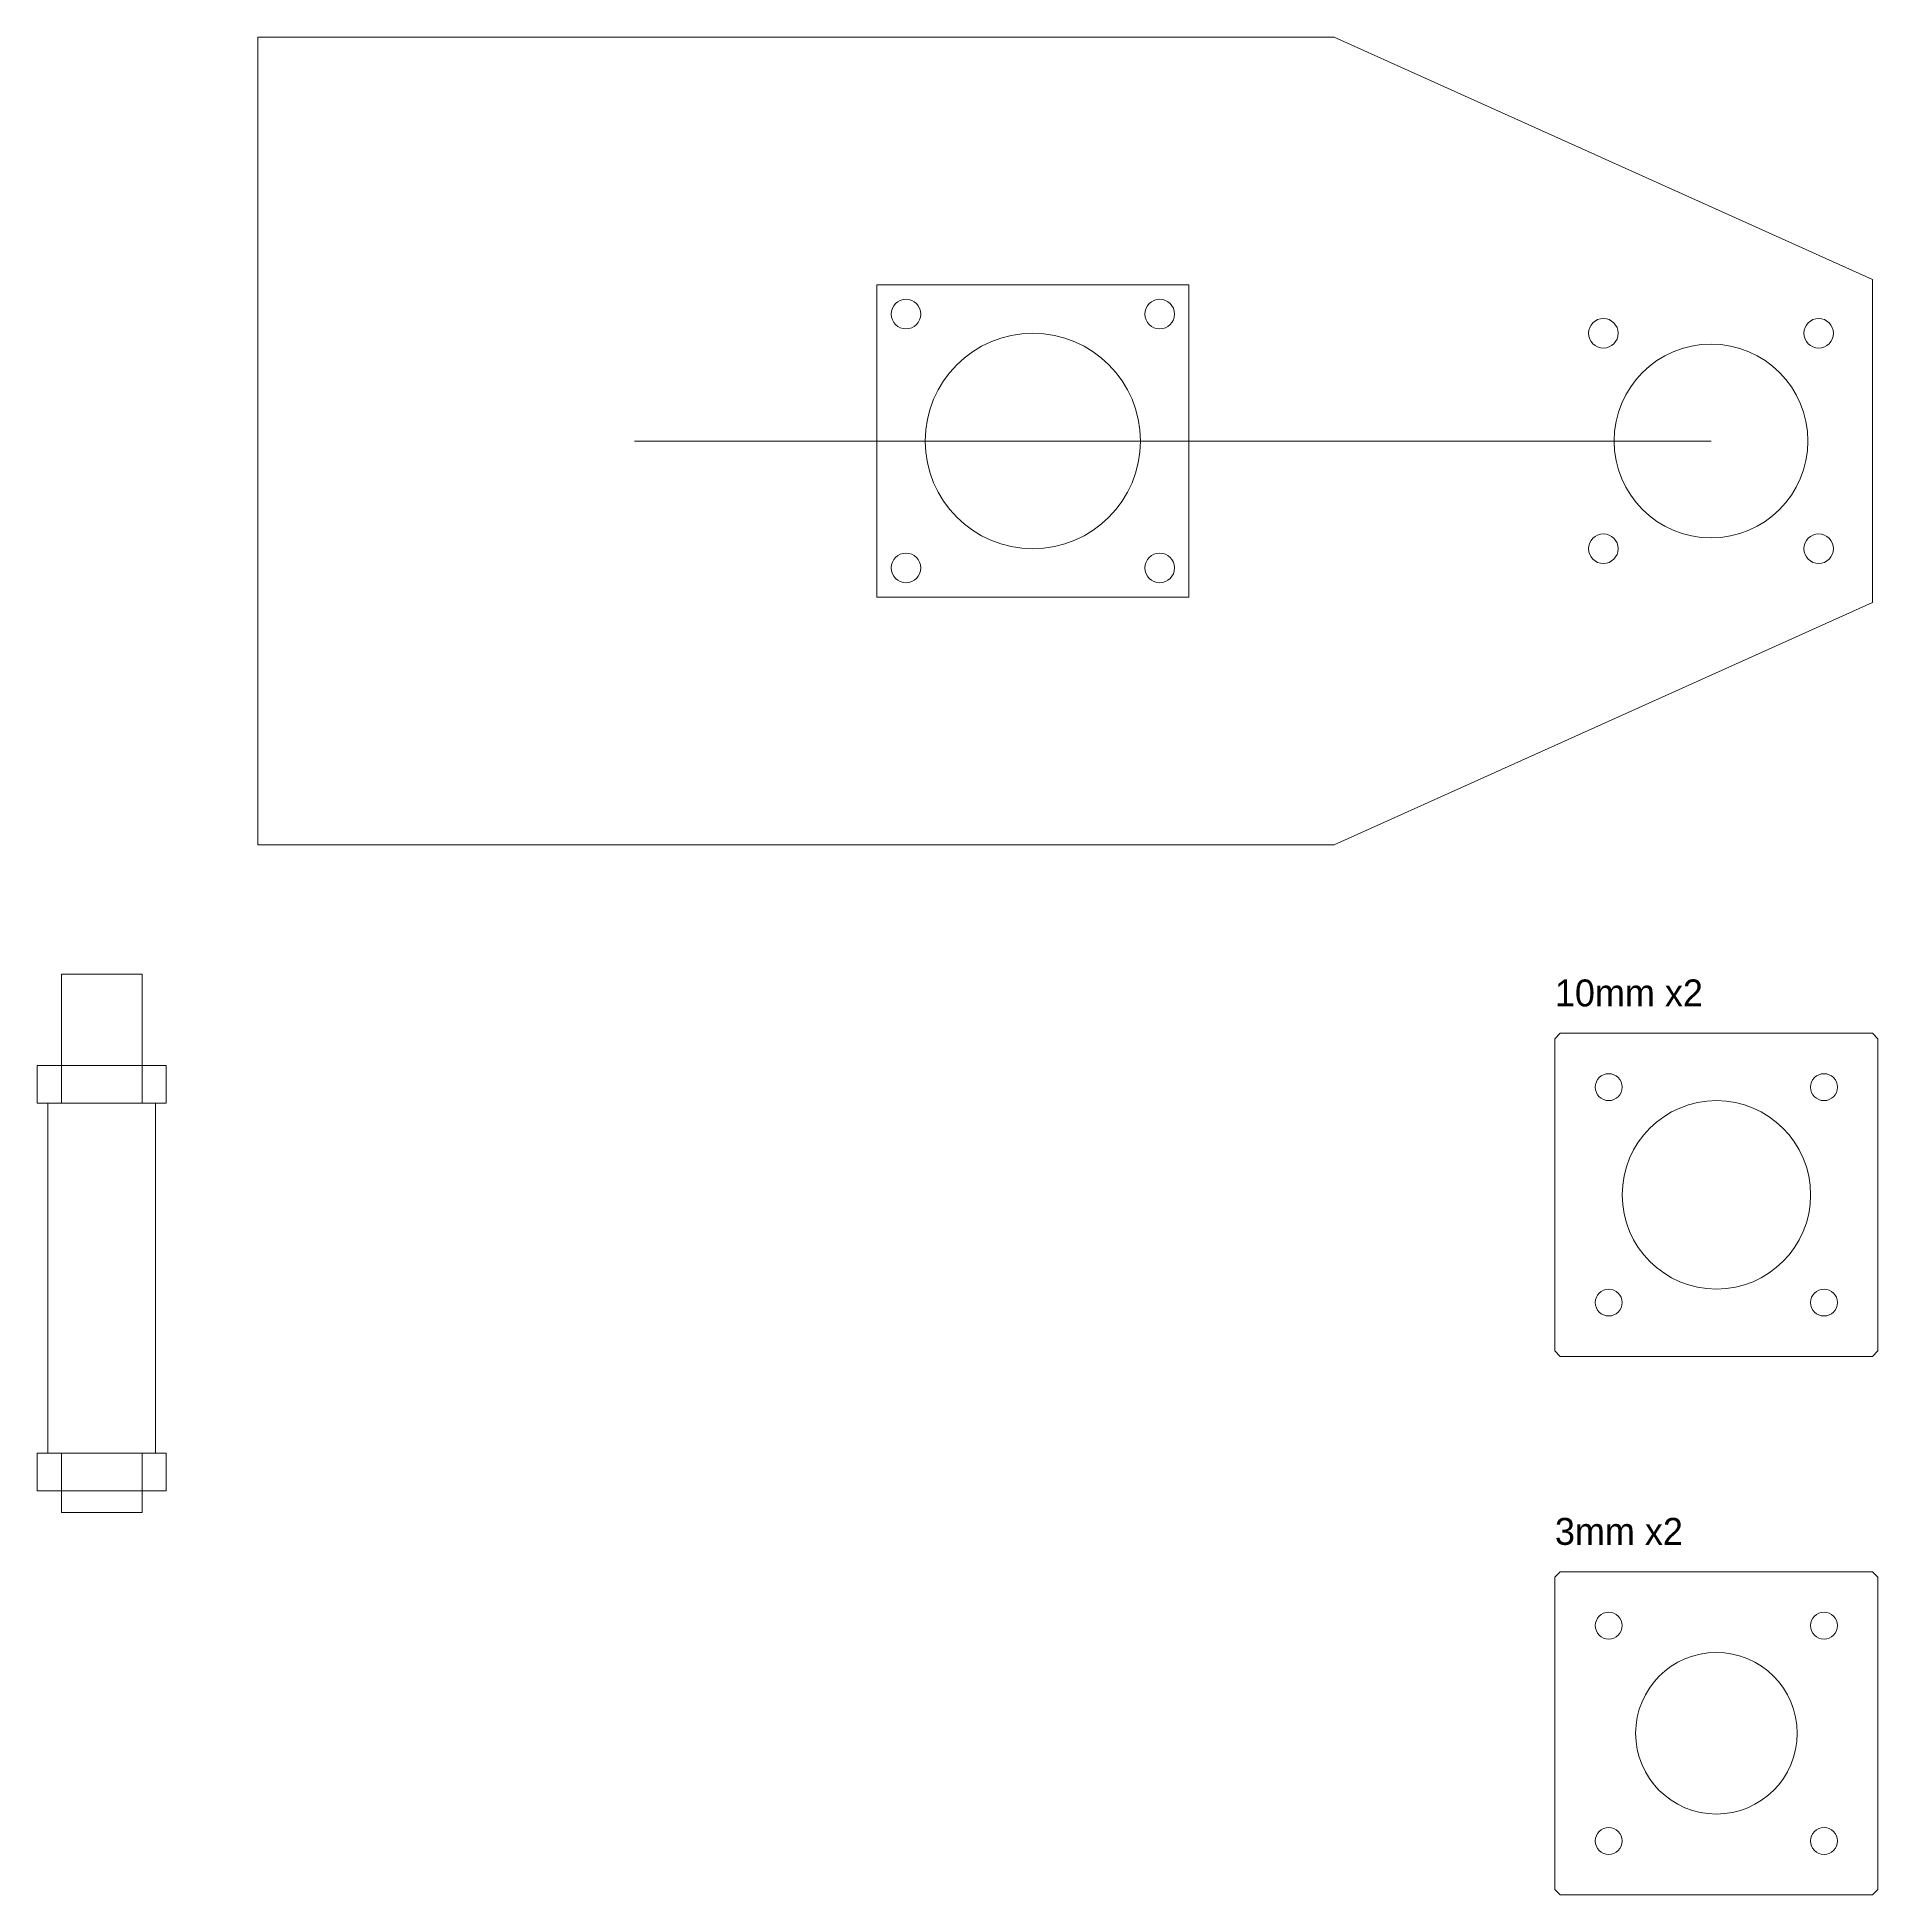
# Model space of a CAD drawing. Header units: millimetres. Extents: x -930 to 1800, y -2430 to 1500.
# Drawn here: x -112 to 230, y -2430 to -2085 of the extents above; entities that cross this region are included whole.
import ezdxf

# ---------------------------------------------------------------- set-up
doc = ezdxf.new("R2010")
doc.units = ezdxf.units.MM
for name, color, linetype, lineweight, true_color in [('axle', 178, 'Continuous', 0, 0x000000), ('bearing', 2, 'Continuous', 0, 0xffff00), ('dimension', 136, 'Continuous', 0, 0x008080), ('help', 6, 'Continuous', 0, 0xff00ff), ('housing', 3, 'Continuous', 0, 0x00ff00)]:
    doc.layers.add(name, color=color, linetype=linetype, lineweight=lineweight, true_color=true_color)
doc.styles.add('textstyle28', font='')
doc.styles.add('textstyle29', font='')
doc.styles.get('textstyle28').set_extended_font_data('American Typewriter')
doc.styles.get('textstyle29').set_extended_font_data('American Typewriter')

msp = doc.modelspace()

# ---------------------------------------------------------------- linework, layer by layer
at = {"layer": 'axle'}
for p, q in [((-107.5, -2259), (-92.5, -2259)), ((-107.5, -2259), (-107.5, -2283)), ((-92.5, -2259), (-92.5, -2283)), ((-107.5, -2283), (-110, -2283)), ((-110, -2283), (-110, -2348)), ((-90, -2283), (-92.5, -2283)), ((-90, -2348), (-90, -2283)), ((-110, -2291.9), (-110, -2293.9)), ((-110, -2339.7), (-110, -2292.4)), ((-90, -2291.9), (-90, -2293.9)), ((-90, -2339.1), (-90, -2291.9)), ((-110, -2339.1), (-110, -2338.7)), ((-90, -2339.1), (-90, -2338.7)), ((-110, -2348), (-107.5, -2348)), ((-107.5, -2359), (-107.5, -2348)), ((-92.5, -2348), (-90, -2348)), ((-92.5, -2348), (-92.5, -2359)), ((-92.5, -2359), (-107.5, -2359))]:
    msp.add_line(p, q, dxfattribs=at)
at = {"layer": 'bearing'}
for p, q in [((-88, -2276), (-112, -2276)), ((-112, -2276), (-112, -2283)), ((-88, -2283), (-88, -2276)), ((-112, -2283), (-88, -2283)), ((-88, -2348), (-112, -2348)), ((-112, -2348), (-112, -2355)), ((-88, -2355), (-88, -2348)), ((-112, -2355), (-88, -2355))]:
    msp.add_line(p, q, dxfattribs=at)
at = {"layer": 'help'}
for p, q in [((-71, -2235), (-71, -2085)), ((-71, -2085), (129, -2085)), ((199, -2160), (-1, -2160)), ((44, -2160), (102, -2160)), ((-71, -2235), (129, -2235))]:
    msp.add_line(p, q, dxfattribs=at)
at = {"layer": 'housing'}
for p, q in [((-71, -2235), (-71, -2085)), ((-71, -2085), (129, -2085)), ((129, -2085), (229, -2130)), ((44, -2189), (44, -2131)), ((44, -2131), (102, -2131)), ((102, -2189), (102, -2131)), ((229, -2130), (229, -2190)), ((102, -2189), (44, -2189)), ((229, -2190), (129, -2235)), ((129, -2235), (-71, -2235)), ((171, -2270), (170, -2271)), ((229, -2270), (171, -2270)), ((229, -2270), (230, -2271)), ((170, -2271), (170, -2329)), ((230, -2329), (230, -2271)), ((170, -2329), (171, -2330)), ((171, -2330), (229, -2330)), ((230, -2329), (229, -2330)), ((171, -2370), (170, -2371)), ((229, -2370), (171, -2370)), ((229, -2370), (230, -2371)), ((170, -2371), (170, -2429)), ((230, -2429), (230, -2371)), ((170, -2429), (171, -2430)), ((171, -2430), (229, -2430)), ((230, -2429), (229, -2430))]:
    msp.add_line(p, q, dxfattribs=at)
for centre, radius in [((49.43, -2136.43), 2.75), ((96.57, -2136.43), 2.75), ((179, -2140), 2.75), ((219, -2140), 2.75), ((73, -2160), 20), ((199, -2160), 18), ((179, -2180), 2.75), ((219, -2180), 2.75), ((49.43, -2183.57), 2.75), ((96.57, -2183.57), 2.75), ((180, -2280), 2.5), ((220, -2280), 2.5), ((200, -2300), 17.5), ((180, -2320), 2.5), ((220, -2320), 2.5), ((180, -2380), 2.5), ((220, -2380), 2.5), ((200, -2400), 15), ((180, -2420), 2.5), ((220, -2420), 2.5)]:
    msp.add_circle(centre, radius, dxfattribs=at)

# ---------------------------------------------------------------- texts
at = {"layer": 'dimension', "char_height": 1, "attachment_point": 1}
for s, insert, style in [('\\H5;10mm x2', (170, -2260), 'textstyle28'), ('\\H5;3mm x2', (170, -2360), 'textstyle29')]:
    msp.add_mtext(s, dxfattribs=dict(at, insert=insert, style=style))

doc.saveas('drawing.dxf')
